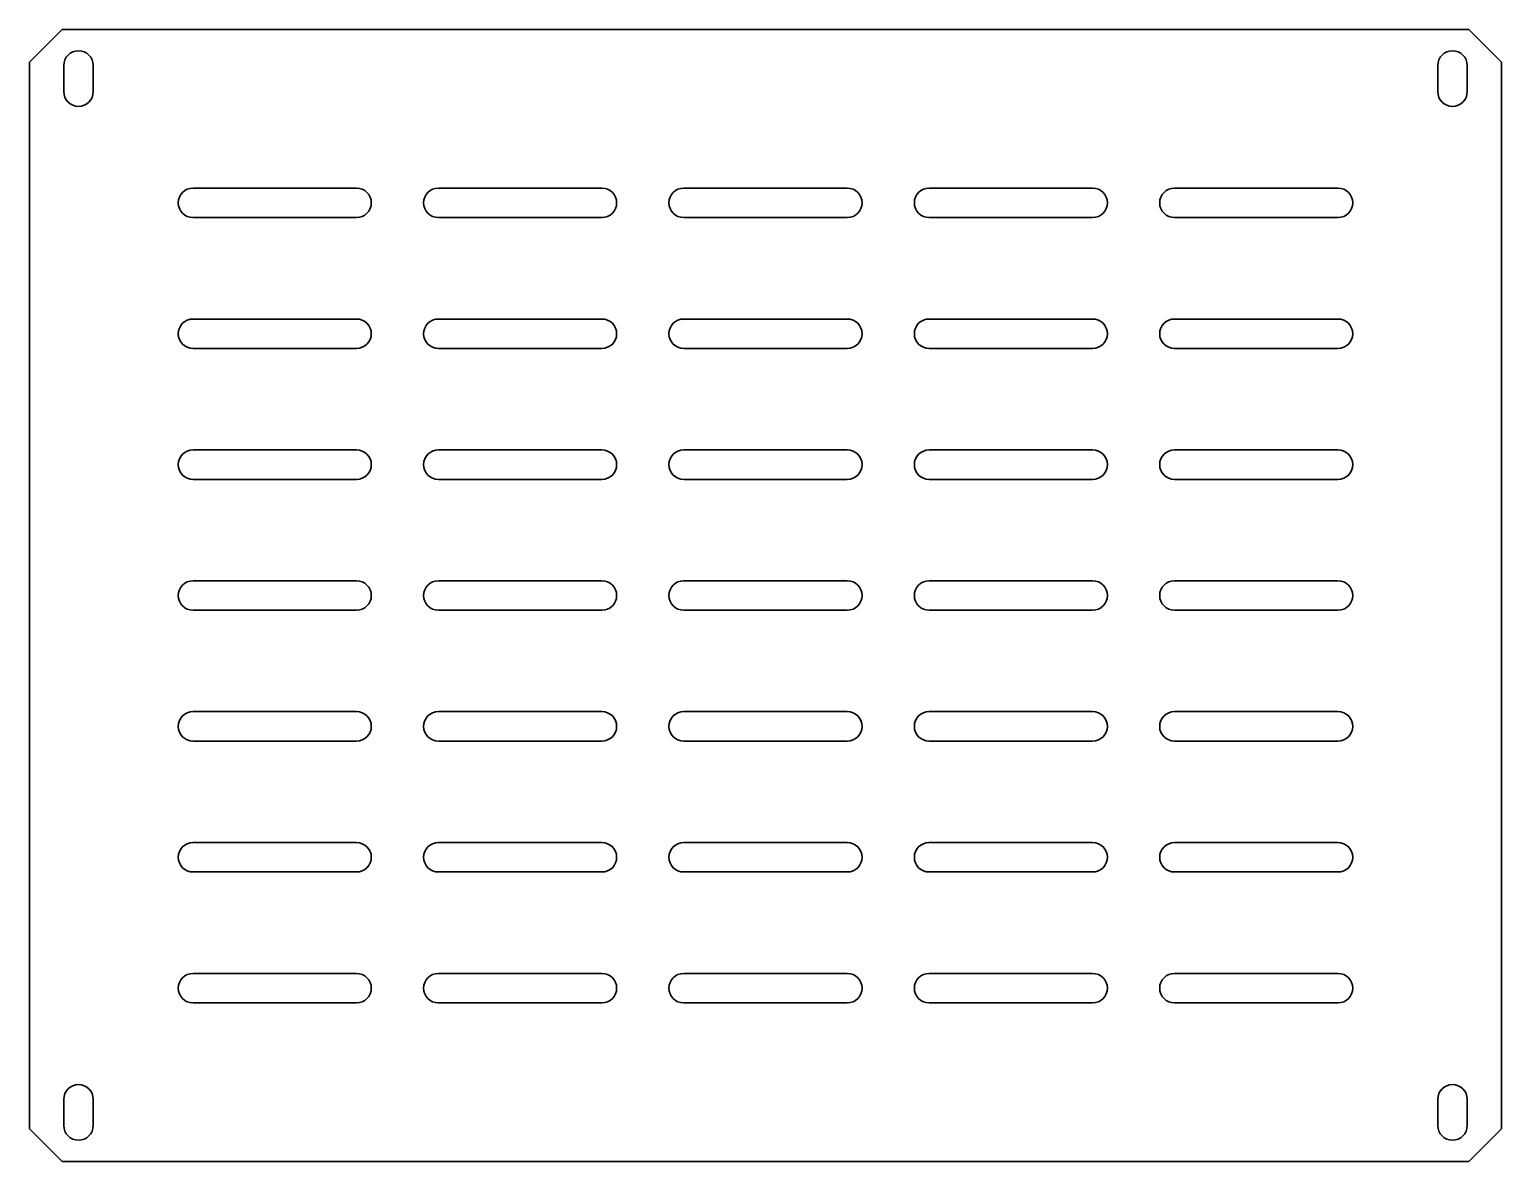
# Model space of a CAD drawing. Header units: millimetres. Extents: x 15 to 913, y -15 to 331.
# Drawn here: x 463.5 to 913.5, y -15.1 to 330.9 of the extents above; entities that cross this region are included whole.
import ezdxf

# ---------------------------------------------------------------- set-up
doc = ezdxf.new("R2010")
doc.units = ezdxf.units.MM
doc.layers.get('0').update_dxf_attribs({"linetype": 'CONTINUOUS', "true_color": 0xffffff})

msp = doc.modelspace()

# ---------------------------------------------------------------- linework, layer by layer
at = {"color": 7, "linetype": 'CONTINUOUS', "lineweight": 30, "true_color": 0xffffff}
for p, q in [((473.45, 330.86), (463.45, 320.86)), ((473.45, 330.86), (903.45, 330.86)), ((913.45, 320.86), (903.45, 330.86)), ((463.45, -5.14), (463.45, 320.86)), ((473.95, 319.86), (473.95, 311.86)), ((482.95, 311.86), (482.95, 319.86)), ((893.95, 319.86), (893.95, 311.86)), ((902.95, 311.86), (902.95, 319.86)), ((913.45, 320.86), (913.45, -5.14)), ((513.45, 282.36), (563.45, 282.36)), ((588.45, 282.36), (638.45, 282.36)), ((663.45, 282.36), (713.45, 282.36)), ((738.45, 282.36), (788.45, 282.36)), ((813.45, 282.36), (863.45, 282.36)), ((563.45, 273.36), (513.45, 273.36)), ((638.45, 273.36), (588.45, 273.36)), ((713.45, 273.36), (663.45, 273.36)), ((788.45, 273.36), (738.45, 273.36)), ((863.45, 273.36), (813.45, 273.36)), ((513.45, 242.36), (563.45, 242.36)), ((588.45, 242.36), (638.45, 242.36)), ((663.45, 242.36), (713.45, 242.36)), ((788.45, 242.36), (738.45, 242.36)), ((813.45, 242.36), (863.45, 242.36)), ((563.45, 233.36), (513.45, 233.36)), ((638.45, 233.36), (588.45, 233.36)), ((713.45, 233.36), (663.45, 233.36)), ((788.45, 233.36), (738.45, 233.36)), ((863.45, 233.36), (813.45, 233.36)), ((513.45, 202.36), (563.45, 202.36)), ((588.45, 202.36), (638.45, 202.36)), ((663.45, 202.36), (713.45, 202.36)), ((738.45, 202.36), (788.45, 202.36)), ((813.45, 202.36), (863.45, 202.36)), ((563.45, 193.36), (513.45, 193.36)), ((638.45, 193.36), (588.45, 193.36)), ((713.45, 193.36), (663.45, 193.36)), ((788.45, 193.36), (738.45, 193.36)), ((863.45, 193.36), (813.45, 193.36)), ((513.45, 162.36), (563.45, 162.36)), ((588.45, 162.36), (638.45, 162.36)), ((663.45, 162.36), (713.45, 162.36)), ((738.45, 162.36), (788.45, 162.36)), ((813.45, 162.36), (863.45, 162.36)), ((563.45, 153.36), (513.45, 153.36)), ((638.45, 153.36), (588.45, 153.36)), ((713.45, 153.36), (663.45, 153.36)), ((788.45, 153.36), (738.45, 153.36)), ((863.45, 153.36), (813.45, 153.36)), ((513.45, 122.36), (563.45, 122.36)), ((588.45, 122.36), (638.45, 122.36)), ((663.45, 122.36), (713.45, 122.36)), ((738.45, 122.36), (788.45, 122.36)), ((813.45, 122.36), (863.45, 122.36)), ((563.45, 113.36), (513.45, 113.36)), ((638.45, 113.36), (588.45, 113.36)), ((713.45, 113.36), (663.45, 113.36)), ((788.45, 113.36), (738.45, 113.36)), ((863.45, 113.36), (813.45, 113.36)), ((513.45, 82.36), (563.45, 82.36)), ((588.45, 82.36), (638.45, 82.36)), ((663.45, 82.36), (713.45, 82.36)), ((738.45, 82.36), (788.45, 82.36)), ((813.45, 82.36), (863.45, 82.36)), ((563.45, 73.36), (513.45, 73.36)), ((638.45, 73.36), (588.45, 73.36)), ((713.45, 73.36), (663.45, 73.36)), ((788.45, 73.36), (738.45, 73.36)), ((863.45, 73.36), (813.45, 73.36)), ((513.45, 42.36), (563.45, 42.36)), ((588.45, 42.36), (638.45, 42.36)), ((663.45, 42.36), (713.45, 42.36)), ((738.45, 42.36), (788.45, 42.36)), ((813.45, 42.36), (863.45, 42.36)), ((563.45, 33.36), (513.45, 33.36)), ((638.45, 33.36), (588.45, 33.36)), ((713.45, 33.36), (663.45, 33.36)), ((788.45, 33.36), (738.45, 33.36)), ((863.45, 33.36), (813.45, 33.36)), ((473.95, 3.86), (473.95, -4.14)), ((482.95, -4.14), (482.95, 3.86)), ((893.95, 3.86), (893.95, -4.14)), ((902.95, -4.14), (902.95, 3.86)), ((463.45, -5.14), (473.45, -15.14)), ((903.45, -15.14), (913.45, -5.14)), ((903.45, -15.14), (473.45, -15.14))]:
    msp.add_line(p, q, dxfattribs=at)
for centre, start, end in [((478.45, 319.86), 0, 180), ((898.45, 319.86), 0, 180), ((478.45, 311.86), 180, 0), ((898.45, 311.86), 180, 0), ((513.45, 277.86), 90, 270), ((563.45, 277.86), 270, 90), ((588.45, 277.86), 90, 270), ((638.45, 277.86), 270, 90), ((663.45, 277.86), 90, 270), ((713.45, 277.86), 270, 90), ((738.45, 277.86), 90, 270), ((788.45, 277.86), 270, 90), ((813.45, 277.86), 90, 270), ((863.45, 277.86), 270, 90), ((513.45, 237.86), 90, 270), ((563.45, 237.86), 270, 90), ((588.45, 237.86), 90, 270), ((638.45, 237.86), 270, 90), ((663.45, 237.86), 90, 270), ((713.45, 237.86), 270, 90), ((738.45, 237.86), 90, 270), ((788.45, 237.86), 270, 90), ((813.45, 237.86), 90, 270), ((863.45, 237.86), 270, 90), ((513.45, 197.86), 90, 270), ((563.45, 197.86), 270, 90), ((588.45, 197.86), 90, 270), ((638.45, 197.86), 270, 90), ((663.45, 197.86), 90, 270), ((713.45, 197.86), 270, 90), ((738.45, 197.86), 90, 270), ((788.45, 197.86), 270, 90), ((813.45, 197.86), 90, 270), ((863.45, 197.86), 270, 90), ((513.45, 157.86), 90, 270), ((563.45, 157.86), 270, 90), ((588.45, 157.86), 90, 270), ((638.45, 157.86), 270, 90), ((663.45, 157.86), 90, 270), ((713.45, 157.86), 270, 90), ((738.45, 157.86), 90, 270), ((788.45, 157.86), 270, 90), ((813.45, 157.86), 90, 270), ((863.45, 157.86), 270, 90), ((513.45, 117.86), 90, 270), ((563.45, 117.86), 270, 90), ((588.45, 117.86), 90, 270), ((638.45, 117.86), 270, 90), ((663.45, 117.86), 90, 270), ((713.45, 117.86), 270, 90), ((738.45, 117.86), 90, 270), ((788.45, 117.86), 270, 90), ((813.45, 117.86), 90, 270), ((863.45, 117.86), 270, 90), ((513.45, 77.86), 90, 270), ((563.45, 77.86), 270, 90), ((588.45, 77.86), 90, 270), ((638.45, 77.86), 270, 90), ((663.45, 77.86), 90, 270), ((713.45, 77.86), 270, 90), ((738.45, 77.86), 90, 270), ((788.45, 77.86), 270, 90), ((813.45, 77.86), 90, 270), ((863.45, 77.86), 270, 90), ((513.45, 37.86), 90, 270), ((563.45, 37.86), 270, 90), ((588.45, 37.86), 90, 270), ((638.45, 37.86), 270, 90), ((663.45, 37.86), 90, 270), ((713.45, 37.86), 270, 90), ((738.45, 37.86), 90, 270), ((788.45, 37.86), 270, 90), ((813.45, 37.86), 90, 270), ((863.45, 37.86), 270, 90), ((478.45, 3.86), 0, 180), ((898.45, 3.86), 0, 180), ((478.45, -4.14), 180, 0), ((898.45, -4.14), 180, 0)]:
    msp.add_arc(centre, 4.5, start, end, dxfattribs=at)

doc.saveas('drawing.dxf')
